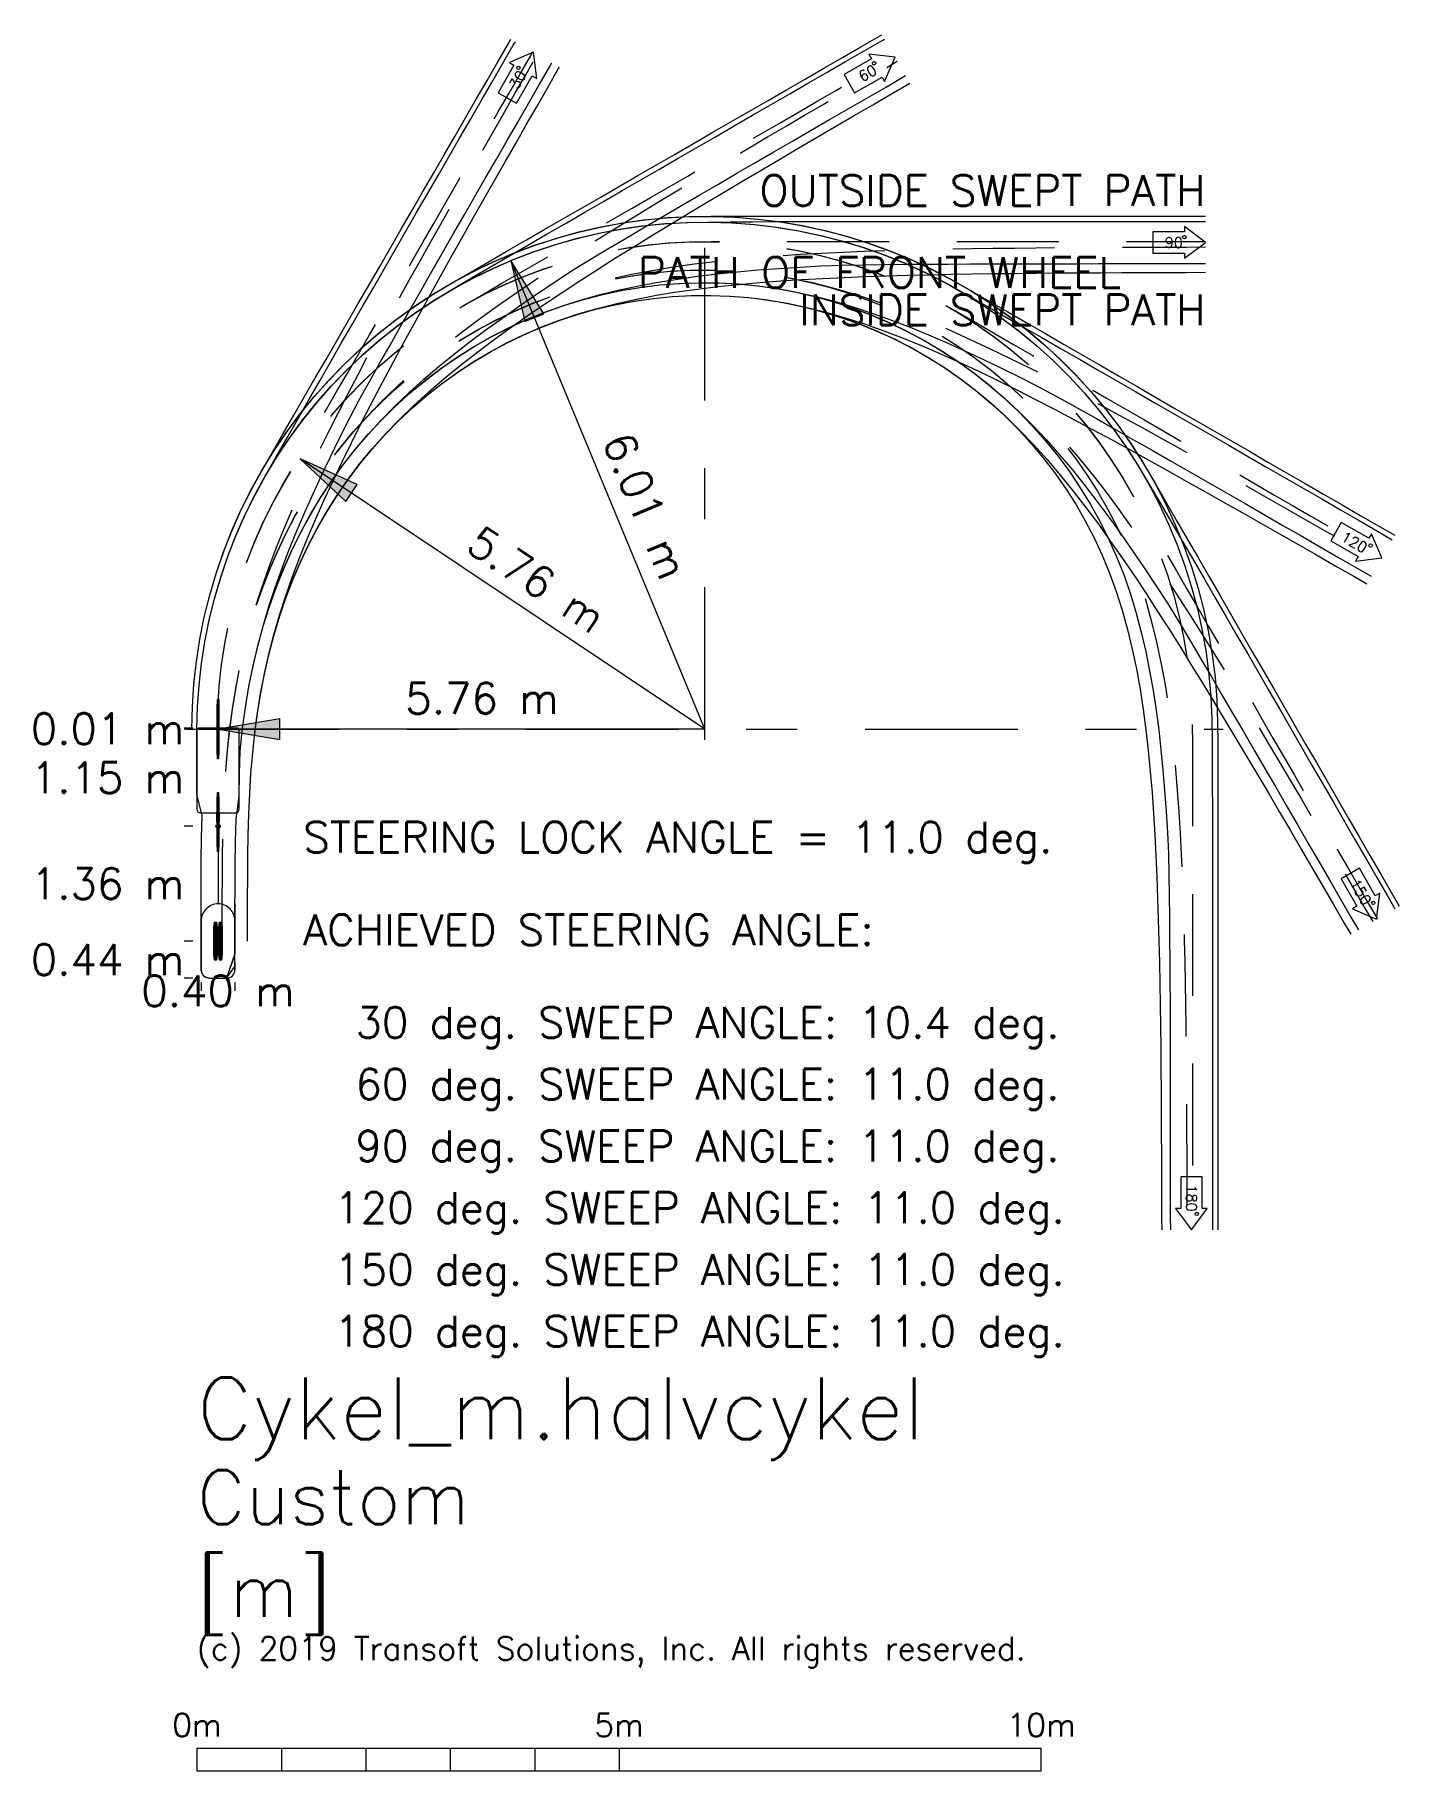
# Model space of a CAD drawing. Header units: metres. Extents: x 1408062.5 to 1408078.7, y 62492419.1 to 62492439.7.
import ezdxf
from ezdxf.enums import TextEntityAlignment as Align

# ---------------------------------------------------------------- set-up
doc = ezdxf.new("R2010")
doc.units = ezdxf.units.M
doc.header["$MEASUREMENT"] = 0
doc.linetypes.add('DGN Style 2', pattern=[2.009448, 1.205669, -0.803779])
doc.linetypes.add('DGN Style 7', pattern=[4.018896, 1.808503, -0.803779, 0.602834, -0.803779])
doc.layers.add('Cykel m_halv cykel', color=133, linetype='Continuous', lineweight=0)
doc.styles.add('TSText', font='simplex.shx')

# ---------------------------------------------------------------- blocks, each defined once
blk = doc.blocks.new('ATTEMP_2')
at = {"layer": 'Cykel m_halv cykel', "color": 3, "linetype": 'Continuous'}
for p, q in [((-1.135, 0.04), (-1.585, 0.04)), ((-1.135, 0.03), (-1.585, 0.03)), ((-1.135, 0.02), (-1.585, 0.02)), ((0, 0), (-0.92, 0)), ((-1.135, -0.02), (-1.585, -0.02)), ((-1.135, -0.03), (-1.585, -0.03)), ((-1.135, -0.04), (-1.585, -0.04))]:
    blk.add_line(p, q, dxfattribs=at)
at = {"layer": 'Cykel m_halv cykel', "color": 3, "linetype": 'Continuous', "flags": 128}
blk.add_lwpolyline([(-0.92, 0, 0.414214), (-1.12, 0.2), (-1.7, 0.2, 0.414214), (-1.8, 0.1), (-1.8, -0.1, 0.414214), (-1.7, -0.2), (-1.12, -0.2, 0.414214), (-0.92, 0), (-0.92, 0), (-0.92, 0)], format="xyb", dxfattribs=at)
for points in [[(-1.135, 0.042), (-1.135, 0.018), (-1.198, 0.01), (-1.522, 0.01), (-1.585, 0.018), (-1.585, 0.042), (-1.522, 0.05), (-1.198, 0.05)], [(-1.135, -0.018), (-1.135, -0.042), (-1.198, -0.05), (-1.522, -0.05), (-1.585, -0.042), (-1.585, -0.018), (-1.522, -0.01), (-1.198, -0.01)]]:
    blk.add_lwpolyline(points, close=True, dxfattribs=at)
at = {"layer": 'Cykel m_halv cykel', "color": 3}
blk.add_arc((0, 0), 0.00667, 0, 360, dxfattribs=at)
blk = doc.blocks.new('ATTEMP_3')
at = {"layer": 'Cykel m_halv cykel', "color": 3, "linetype": 'Continuous'}
for p, q in [((-0.76, 0.005), (-1.46, 0.005)), ((-0.76, 0), (-1.46, 0)), ((-1.11, 0), (-1.16, 0)), ((-0.76, -0.005), (-1.46, -0.005))]:
    blk.add_line(p, q, dxfattribs=at)
at = {"layer": 'Cykel m_halv cykel', "color": 3, "linetype": 'Continuous', "flags": 128}
blk.add_lwpolyline([(0, 0.23, 0.414214), (-0.02, 0.25), (-0.96, 0.25, 0.414214), (-1, 0.21), (-1, -0.014), (-1.11, -0.014), (-1.11, 0.014), (-1, 0.014), (-1, -0.21, 0.414214), (-0.96, -0.25), (-0.02, -0.25, 0.414214), (0, -0.23), (0, 0.23), (0, 0.23)], format="xyb", dxfattribs=at)
blk.add_lwpolyline([(-0.76, 0.006), (-0.76, -0.006), (-0.858, -0.01), (-1.362, -0.01), (-1.46, -0.006), (-1.46, 0.006), (-1.362, 0.01), (-0.858, 0.01)], close=True, dxfattribs=at)
at = {"layer": 'Cykel m_halv cykel', "color": 3}
blk.add_arc((-1.16, 0), 0.0254, 0, 360, dxfattribs=at)
blk = doc.blocks.new('ATTEMP_1')
at = {"layer": 'Cykel m_halv cykel', "color": 3, "linetype": 'Continuous'}
for p, q in [((-0.003, 0.35), (-0.007, -0.35)), ((0.002, 0.35), (-0.002, -0.35)), ((0.007, 0.35), (0.003, -0.35))]:
    blk.add_line(p, q, dxfattribs=at)
at = {"layer": 'Cykel m_halv cykel', "color": 3, "linetype": 'Continuous', "flags": 128}
blk.add_lwpolyline([(-0.005, 0.35), (0.008, 0.35), (0.011, 0.252), (0.009, -0.252), (0.005, -0.35), (-0.008, -0.35), (-0.011, -0.252), (-0.009, 0.252)], close=True, dxfattribs=at)
at = {"layer": 'Cykel m_halv cykel', "color": 3, "linetype": 'Continuous', "rotation": 90}
for name, p in [('ATTEMP_3', (0, 0.01)), ('ATTEMP_2', (0, -1.15))]:
    blk.add_blockref(name, p, dxfattribs=at)
blk = doc.blocks.new('ATTEMP')
at = {"layer": 'Cykel m_halv cykel', "color": 4, "linetype": 'Continuous'}
for p, q in [((-2.261, 7.864), (-2.448, 7.539)), ((-2.028, 8.018), (-2.315, 7.895)), ((-2.315, 7.895), (-2.261, 7.864)), ((-1.99, 7.708), (-2.028, 8.018)), ((1.974, 7.941), (1.649, 7.753)), ((2.253, 7.958), (1.943, 7.995)), ((1.943, 7.995), (1.974, 7.941)), ((2.13, 7.67), (2.253, 7.958)), ((-2.232, 7.414), (-2.044, 7.739)), ((-2.044, 7.739), (-1.99, 7.708)), ((1.649, 7.753), (1.774, 7.537)), ((1.774, 7.537), (2.099, 7.724)), ((2.099, 7.724), (2.13, 7.67)), ((-2.448, 7.539), (-2.232, 7.414)), ((5.68, 5.89), (5.305, 5.89)), ((5.305, 5.89), (5.305, 5.64)), ((5.93, 5.765), (5.68, 5.952)), ((5.68, 5.952), (5.68, 5.89)), ((5.68, 5.577), (5.93, 5.765)), ((5.305, 5.64), (5.68, 5.64)), ((5.68, 5.64), (5.68, 5.577)), ((7.539, 2.448), (7.414, 2.232)), ((7.864, 2.261), (7.539, 2.448)), ((7.895, 2.315), (7.864, 2.261)), ((8.018, 2.028), (7.895, 2.315)), ((7.414, 2.232), (7.739, 2.044)), ((7.739, 2.044), (7.708, 1.99)), ((7.708, 1.99), (8.018, 2.028)), ((7.753, -1.649), (7.537, -1.774)), ((7.537, -1.774), (7.724, -2.099)), ((7.941, -1.974), (7.753, -1.649)), ((7.995, -1.943), (7.941, -1.974)), ((7.958, -2.253), (7.995, -1.943)), ((7.724, -2.099), (7.67, -2.13)), ((7.67, -2.13), (7.958, -2.253)), ((5.89, -5.305), (5.64, -5.305)), ((5.64, -5.305), (5.64, -5.68)), ((5.89, -5.68), (5.89, -5.305)), ((5.64, -5.68), (5.577, -5.68)), ((5.577, -5.68), (5.765, -5.93)), ((5.765, -5.93), (5.952, -5.68)), ((5.952, -5.68), (5.89, -5.68)), ((-6.015, -12.07), (3.985, -12.07)), ((-6.015, -12.07), (-6.015, -12.344)), ((-5.015, -12.07), (-5.015, -12.344)), ((-4.015, -12.07), (-4.015, -12.344)), ((-3.015, -12.07), (-3.015, -12.344)), ((-2.015, -12.07), (-2.015, -12.344)), ((-1.015, -12.07), (-1.015, -12.344)), ((3.985, -12.344), (3.985, -12.07)), ((3.985, -12.344), (-6.015, -12.344))]:
    blk.add_line(p, q, dxfattribs=at)
at = {"layer": 'Cykel m_halv cykel', "color": 3, "linetype": 'DGN Style 7'}
for p, q in [((0, -0.125), (0, 6.265)), ((-6.14, 0), (6.14, 0))]:
    blk.add_line(p, q, dxfattribs=at)
at = {"layer": 'Cykel m_halv cykel', "color": 3, "linetype": 'Continuous'}
for p, q in [((0, 0), (-2.299, 5.55)), ((0, 0), (-4.793, 3.203)), ((-6.065, 0.01), (-6.165, 0.01)), ((-6.065, 0), (-6.165, 0)), ((0, 0), (-5.765, 0)), ((-6.065, -1.15), (-6.165, -1.15)), ((-6.065, -2.51), (-6.165, -2.51)), ((-6.065, -2.95), (-6.165, -2.95)), ((-5.965, -3), (-5.965, -3.1)), ((-5.565, -3), (-5.565, -3.1))]:
    blk.add_line(p, q, dxfattribs=at)
at = {"layer": 'Cykel m_halv cykel', "color": 5, "linetype": 'Continuous', "flags": 128}
for points in [[(-6.075, 0.001), (-6.069, 0.267), (-6.051, 0.534), (-6.022, 0.8), (-5.981, 1.064), (-5.929, 1.326), (-5.864, 1.585), (-5.789, 1.842), (-5.702, 2.094), (-5.605, 2.343), (-5.496, 2.588), (-5.377, 2.827), (-5.248, 3.061), (-5.108, 3.288), (-4.958, 3.51), (-4.799, 3.725), (-4.631, 3.932), (-4.453, 4.132), (-4.267, 4.324), (-4.073, 4.507), (-3.871, 4.682), (-3.661, 4.848), (-3.444, 5.004), (-3.221, 5.151), (-2.993, 5.286), (-2.773, 5.414), (-2.553, 5.541), (-2.333, 5.668), (-2.113, 5.795), (-1.893, 5.922), (-1.673, 6.049), (-1.452, 6.176), (-1.232, 6.303), (-1.012, 6.43), (-0.792, 6.557), (-0.572, 6.685), (-0.352, 6.812), (-0.132, 6.939), (0.089, 7.066), (0.309, 7.193), (0.529, 7.32), (0.749, 7.447), (0.969, 7.574), (1.189, 7.701), (1.409, 7.828), (1.63, 7.956), (1.85, 8.083), (2.07, 8.21), (2.098, 8.226)], [(-6.075, 0.001), (-6.069, 0.267), (-6.051, 0.534), (-6.022, 0.8), (-5.981, 1.064), (-5.929, 1.326), (-5.864, 1.585), (-5.789, 1.842), (-5.702, 2.094), (-5.605, 2.343), (-5.496, 2.588), (-5.377, 2.827), (-5.248, 3.059), (-5.121, 3.28), (-4.994, 3.5), (-4.867, 3.72), (-4.74, 3.94), (-4.613, 4.16), (-4.486, 4.38), (-4.359, 4.6), (-4.232, 4.821), (-4.104, 5.041), (-3.977, 5.261), (-3.85, 5.481), (-3.723, 5.701), (-3.596, 5.921), (-3.469, 6.141), (-3.342, 6.362), (-3.215, 6.582), (-3.088, 6.802), (-2.961, 7.022), (-2.833, 7.242), (-2.706, 7.462), (-2.579, 7.682), (-2.452, 7.903), (-2.325, 8.123), (-2.296, 8.173)], [(-5.415, -2.51), (-5.415, -2.256), (-5.415, -2.004), (-5.414, -1.752), (-5.412, -1.503), (-5.407, -1.255), (-5.4, -1.009), (-5.39, -0.765), (-5.375, -0.523), (-5.355, -0.283), (-5.33, -0.046), (-5.299, 0.19), (-5.261, 0.423), (-5.216, 0.655), (-5.164, 0.887), (-5.104, 1.118), (-5.037, 1.348), (-4.963, 1.578), (-4.882, 1.807), (-4.796, 2.035), (-4.705, 2.263), (-4.608, 2.49), (-4.508, 2.716), (-4.403, 2.942), (-4.296, 3.167), (-4.186, 3.392), (-4.073, 3.616), (-3.958, 3.839), (-3.841, 4.062), (-3.723, 4.284), (-3.603, 4.507), (-3.483, 4.729), (-3.361, 4.95), (-3.238, 5.172), (-3.115, 5.393), (-2.991, 5.614), (-2.867, 5.835), (-2.742, 6.056), (-2.617, 6.277), (-2.492, 6.497), (-2.366, 6.718), (-2.24, 6.938), (-2.114, 7.159), (-1.987, 7.379), (-1.861, 7.599), (-1.735, 7.82), (-1.722, 7.842)], [(-5.415, -2.51), (-5.415, -2.256), (-5.415, -2.004), (-5.414, -1.752), (-5.412, -1.503), (-5.407, -1.255), (-5.4, -1.009), (-5.39, -0.765), (-5.375, -0.523), (-5.355, -0.283), (-5.33, -0.046), (-5.299, 0.19), (-5.261, 0.423), (-5.216, 0.653), (-5.165, 0.881), (-5.106, 1.107), (-5.039, 1.329), (-4.965, 1.547), (-4.882, 1.762), (-4.792, 1.974), (-4.694, 2.181), (-4.588, 2.384), (-4.474, 2.581), (-4.352, 2.774), (-4.222, 2.962), (-4.084, 3.145), (-3.937, 3.323), (-3.782, 3.497), (-3.618, 3.667), (-3.447, 3.833), (-3.27, 3.995), (-3.087, 4.153), (-2.898, 4.307), (-2.705, 4.458), (-2.508, 4.606), (-2.308, 4.751), (-2.104, 4.894), (-1.898, 5.035), (-1.69, 5.173), (-1.48, 5.311), (-1.269, 5.446), (-1.056, 5.581), (-0.842, 5.714), (-0.627, 5.846), (-0.411, 5.978), (-0.195, 6.109), (0.022, 6.239), (0.24, 6.369), (0.458, 6.498), (0.676, 6.627), (0.895, 6.756), (1.114, 6.884), (1.333, 7.013), (1.552, 7.141), (1.771, 7.269), (1.991, 7.396), (2.21, 7.524), (2.43, 7.652)], [(-6.075, 0.001), (-6.069, 0.267), (-6.051, 0.534), (-6.022, 0.8), (-5.981, 1.064), (-5.929, 1.326), (-5.864, 1.585), (-5.789, 1.842), (-5.702, 2.094), (-5.605, 2.343), (-5.496, 2.588), (-5.377, 2.827), (-5.248, 3.061), (-5.108, 3.288), (-4.958, 3.51), (-4.799, 3.725), (-4.631, 3.932), (-4.453, 4.132), (-4.267, 4.324), (-4.073, 4.507), (-3.871, 4.682), (-3.661, 4.848), (-3.444, 5.004), (-3.221, 5.151), (-2.991, 5.287), (-2.756, 5.414), (-2.515, 5.53), (-2.27, 5.635), (-2.02, 5.729), (-1.766, 5.813), (-1.508, 5.885), (-1.248, 5.945), (-0.985, 5.994), (-0.721, 6.032), (-0.455, 6.058), (-0.188, 6.072), (0.076, 6.075), (0.33, 6.075), (0.585, 6.075), (0.839, 6.075), (1.093, 6.075), (1.347, 6.075), (1.601, 6.075), (1.856, 6.075), (2.11, 6.075), (2.364, 6.075), (2.618, 6.075), (2.872, 6.075), (3.127, 6.075), (3.381, 6.075), (3.635, 6.075), (3.889, 6.075), (4.143, 6.075), (4.398, 6.075), (4.652, 6.075), (4.906, 6.075), (5.16, 6.075), (5.414, 6.075), (5.669, 6.075), (5.923, 6.075), (5.93, 6.075)], [(-6.075, 0.001), (-6.069, 0.268), (-6.051, 0.535), (-6.022, 0.801), (-5.981, 1.065), (-5.928, 1.328), (-5.864, 1.587), (-5.788, 1.844), (-5.701, 2.097), (-5.603, 2.346), (-5.495, 2.591), (-5.375, 2.83), (-5.245, 3.064), (-5.105, 3.293), (-4.955, 3.514), (-4.796, 3.729), (-4.627, 3.937), (-4.449, 4.137), (-4.262, 4.329), (-4.068, 4.512), (-3.865, 4.687), (-3.655, 4.853), (-3.438, 5.009), (-3.214, 5.155), (-2.984, 5.292), (-2.748, 5.418), (-2.506, 5.534), (-2.26, 5.639), (-2.01, 5.733), (-1.755, 5.816), (-1.497, 5.887), (-1.237, 5.948), (-0.973, 5.996), (-0.708, 6.033), (-0.442, 6.059), (-0.175, 6.072), (0.093, 6.074), (0.36, 6.064), (0.627, 6.042), (0.893, 6.009), (1.157, 5.964), (1.418, 5.907), (1.677, 5.839), (1.933, 5.759), (2.184, 5.669), (2.432, 5.567), (2.675, 5.454), (2.912, 5.331), (3.144, 5.198), (3.37, 5.054), (3.59, 4.901), (3.802, 4.738), (4.007, 4.566), (4.204, 4.385), (4.393, 4.196), (4.574, 3.998), (4.746, 3.793), (4.908, 3.58), (5.061, 3.36), (5.204, 3.134), (5.337, 2.902), (5.46, 2.664), (5.572, 2.421), (5.673, 2.173), (5.763, 1.921), (5.842, 1.665), (5.91, 1.406), (5.966, 1.145), (6.011, 0.881), (6.044, 0.615), (6.065, 0.348), (6.074, 0.081), (6.075, -0.178), (6.075, -0.432), (6.075, -0.686), (6.075, -0.941), (6.075, -1.195), (6.075, -1.449), (6.075, -1.703), (6.075, -1.957), (6.075, -2.212), (6.075, -2.466), (6.075, -2.72), (6.075, -2.974), (6.075, -3.228), (6.075, -3.483), (6.075, -3.737), (6.075, -3.991), (6.075, -4.245), (6.075, -4.499), (6.075, -4.754), (6.075, -5.008), (6.075, -5.262), (6.075, -5.516), (6.075, -5.77), (6.075, -5.93)], [(-6.075, 0.001), (-6.069, 0.268), (-6.051, 0.535), (-6.022, 0.801), (-5.981, 1.065), (-5.928, 1.328), (-5.864, 1.588), (-5.788, 1.845), (-5.701, 2.098), (-5.603, 2.347), (-5.494, 2.592), (-5.375, 2.831), (-5.245, 3.065), (-5.105, 3.293), (-4.955, 3.515), (-4.795, 3.73), (-4.626, 3.938), (-4.448, 4.138), (-4.261, 4.33), (-4.067, 4.513), (-3.864, 4.688), (-3.654, 4.853), (-3.436, 5.01), (-3.212, 5.156), (-2.982, 5.293), (-2.746, 5.419), (-2.505, 5.535), (-2.258, 5.64), (-2.008, 5.734), (-1.753, 5.816), (-1.495, 5.888), (-1.234, 5.948), (-0.971, 5.997), (-0.706, 6.034), (-0.439, 6.059), (-0.172, 6.072), (0.096, 6.074), (0.363, 6.064), (0.63, 6.042), (0.896, 6.009), (1.16, 5.963), (1.421, 5.906), (1.68, 5.838), (1.936, 5.758), (2.187, 5.667), (2.435, 5.566), (2.678, 5.453), (2.916, 5.33), (3.147, 5.196), (3.373, 5.052), (3.593, 4.899), (3.805, 4.736), (4.01, 4.563), (4.207, 4.382), (4.396, 4.193), (4.577, 3.995), (4.748, 3.789), (4.911, 3.577), (5.063, 3.357), (5.206, 3.13), (5.337, 2.905), (5.464, 2.685), (5.591, 2.465), (5.719, 2.245), (5.846, 2.025), (5.973, 1.805), (6.1, 1.585), (6.227, 1.364), (6.354, 1.144), (6.481, 0.924), (6.608, 0.704), (6.735, 0.484), (6.862, 0.264), (6.99, 0.044), (7.117, -0.177), (7.244, -0.397), (7.371, -0.617), (7.498, -0.837), (7.625, -1.057), (7.752, -1.277), (7.879, -1.497), (8.006, -1.718), (8.133, -1.938), (8.226, -2.098)], [(-6.075, 0.001), (-6.069, 0.268), (-6.051, 0.535), (-6.022, 0.801), (-5.981, 1.066), (-5.928, 1.328), (-5.864, 1.588), (-5.788, 1.845), (-5.701, 2.099), (-5.603, 2.348), (-5.494, 2.593), (-5.374, 2.832), (-5.244, 3.066), (-5.104, 3.295), (-4.954, 3.516), (-4.794, 3.731), (-4.625, 3.939), (-4.447, 4.139), (-4.26, 4.331), (-4.065, 4.515), (-3.862, 4.689), (-3.652, 4.855), (-3.434, 5.011), (-3.21, 5.158), (-2.98, 5.294), (-2.743, 5.42), (-2.502, 5.536), (-2.256, 5.641), (-2.005, 5.735), (-1.75, 5.817), (-1.492, 5.889), (-1.231, 5.949), (-0.967, 5.997), (-0.702, 6.034), (-0.436, 6.059), (-0.168, 6.073), (0.1, 6.074), (0.367, 6.064), (0.634, 6.042), (0.9, 6.008), (1.164, 5.962), (1.426, 5.905), (1.685, 5.837), (1.94, 5.757), (2.192, 5.666), (2.44, 5.564), (2.683, 5.451), (2.92, 5.327), (3.148, 5.197), (3.368, 5.07), (3.588, 4.943), (3.808, 4.816), (4.028, 4.689), (4.248, 4.562), (4.468, 4.435), (4.689, 4.308), (4.909, 4.181), (5.129, 4.054), (5.349, 3.926), (5.569, 3.799), (5.789, 3.672), (6.009, 3.545), (6.23, 3.418), (6.45, 3.291), (6.67, 3.164), (6.89, 3.037), (7.11, 2.91), (7.33, 2.783), (7.55, 2.656), (7.771, 2.528), (7.991, 2.401), (8.173, 2.296)], [(-5.415, -2.51), (-5.415, -2.256), (-5.415, -2.004), (-5.414, -1.752), (-5.412, -1.503), (-5.407, -1.255), (-5.4, -1.009), (-5.39, -0.765), (-5.375, -0.523), (-5.355, -0.283), (-5.33, -0.046), (-5.299, 0.19), (-5.261, 0.423), (-5.216, 0.653), (-5.165, 0.881), (-5.106, 1.107), (-5.039, 1.329), (-4.965, 1.547), (-4.882, 1.762), (-4.792, 1.974), (-4.694, 2.181), (-4.588, 2.384), (-4.474, 2.581), (-4.352, 2.774), (-4.222, 2.962), (-4.085, 3.143), (-3.941, 3.318), (-3.789, 3.487), (-3.63, 3.65), (-3.465, 3.805), (-3.293, 3.953), (-3.115, 4.093), (-2.931, 4.226), (-2.742, 4.35), (-2.548, 4.466), (-2.348, 4.573), (-2.145, 4.672), (-1.935, 4.762), (-1.719, 4.844), (-1.499, 4.918), (-1.273, 4.984), (-1.042, 5.042), (-0.808, 5.094), (-0.571, 5.139), (-0.331, 5.179), (-0.088, 5.213), (0.156, 5.243), (0.403, 5.268), (0.65, 5.29), (0.899, 5.309), (1.149, 5.325), (1.399, 5.339), (1.65, 5.351), (1.901, 5.361), (2.153, 5.369), (2.406, 5.377), (2.658, 5.383), (2.911, 5.388), (3.164, 5.392), (3.418, 5.396), (3.671, 5.399), (3.925, 5.401), (4.178, 5.404), (4.432, 5.405), (4.686, 5.407), (4.94, 5.408), (5.194, 5.409), (5.448, 5.41), (5.702, 5.411), (5.93, 5.412)], [(-5.415, -2.51), (-5.415, -2.256), (-5.415, -2.003), (-5.414, -1.751), (-5.412, -1.501), (-5.407, -1.253), (-5.4, -1.007), (-5.39, -0.762), (-5.375, -0.52), (-5.355, -0.28), (-5.329, -0.042), (-5.298, 0.193), (-5.26, 0.427), (-5.216, 0.658), (-5.164, 0.886), (-5.104, 1.111), (-5.038, 1.334), (-4.963, 1.552), (-4.88, 1.768), (-4.79, 1.979), (-4.691, 2.187), (-4.585, 2.389), (-4.47, 2.587), (-4.348, 2.78), (-4.218, 2.968), (-4.08, 3.149), (-3.935, 3.325), (-3.783, 3.494), (-3.624, 3.656), (-3.458, 3.811), (-3.286, 3.959), (-3.107, 4.099), (-2.923, 4.231), (-2.733, 4.355), (-2.538, 4.471), (-2.339, 4.578), (-2.134, 4.676), (-1.926, 4.765), (-1.714, 4.845), (-1.499, 4.916), (-1.281, 4.977), (-1.06, 5.028), (-0.838, 5.07), (-0.613, 5.102), (-0.388, 5.124), (-0.162, 5.136), (0.064, 5.138), (0.291, 5.13), (0.516, 5.112), (0.741, 5.084), (0.964, 5.047), (1.186, 4.999), (1.405, 4.942), (1.621, 4.875), (1.834, 4.799), (2.044, 4.714), (2.249, 4.619), (2.451, 4.516), (2.647, 4.403), (2.839, 4.282), (3.025, 4.153), (3.205, 4.016), (3.378, 3.871), (3.546, 3.718), (3.706, 3.559), (3.859, 3.392), (4.005, 3.219), (4.143, 3.039), (4.272, 2.854), (4.394, 2.663), (4.507, 2.467), (4.611, 2.266), (4.707, 2.06), (4.794, 1.848), (4.873, 1.631), (4.944, 1.408), (5.007, 1.181), (5.063, 0.949), (5.112, 0.713), (5.155, 0.475), (5.192, 0.234), (5.225, -0.01), (5.253, -0.255), (5.277, -0.502), (5.298, -0.75), (5.316, -0.999), (5.331, -1.249), (5.344, -1.499), (5.355, -1.75), (5.364, -2.002), (5.372, -2.254), (5.379, -2.507), (5.385, -2.759), (5.39, -3.012), (5.394, -3.266), (5.397, -3.519), (5.4, -3.772), (5.402, -4.026), (5.404, -4.28), (5.406, -4.534), (5.407, -4.787), (5.409, -5.041), (5.41, -5.295), (5.411, -5.549), (5.411, -5.803), (5.412, -5.93)], [(-5.415, -2.51), (-5.415, -2.256), (-5.415, -2.003), (-5.414, -1.751), (-5.412, -1.501), (-5.407, -1.253), (-5.4, -1.006), (-5.39, -0.762), (-5.375, -0.52), (-5.355, -0.28), (-5.329, -0.042), (-5.298, 0.194), (-5.26, 0.428), (-5.215, 0.658), (-5.163, 0.887), (-5.104, 1.112), (-5.037, 1.335), (-4.962, 1.554), (-4.88, 1.769), (-4.789, 1.98), (-4.691, 2.188), (-4.584, 2.391), (-4.469, 2.589), (-4.347, 2.782), (-4.217, 2.969), (-4.079, 3.151), (-3.934, 3.326), (-3.782, 3.495), (-3.623, 3.657), (-3.457, 3.812), (-3.284, 3.96), (-3.106, 4.1), (-2.921, 4.232), (-2.732, 4.357), (-2.536, 4.472), (-2.337, 4.579), (-2.132, 4.677), (-1.924, 4.766), (-1.712, 4.846), (-1.496, 4.917), (-1.278, 4.978), (-1.058, 5.029), (-0.835, 5.07), (-0.611, 5.102), (-0.385, 5.124), (-0.159, 5.136), (0.067, 5.138), (0.294, 5.13), (0.519, 5.112), (0.744, 5.084), (0.967, 5.046), (1.189, 4.999), (1.408, 4.941), (1.624, 4.874), (1.837, 4.798), (2.047, 4.712), (2.253, 4.618), (2.454, 4.514), (2.65, 4.401), (2.842, 4.28), (3.028, 4.151), (3.21, 4.012), (3.387, 3.864), (3.56, 3.707), (3.729, 3.543), (3.894, 3.371), (4.055, 3.192), (4.211, 3.007), (4.365, 2.818), (4.515, 2.624), (4.662, 2.426), (4.807, 2.224), (4.949, 2.02), (5.089, 1.814), (5.227, 1.605), (5.364, 1.395), (5.499, 1.183), (5.633, 0.97), (5.766, 0.755), (5.899, 0.54), (6.03, 0.324), (6.161, 0.108), (6.291, -0.11), (6.42, -0.327), (6.55, -0.545), (6.679, -0.764), (6.807, -0.982), (6.936, -1.201), (7.064, -1.42), (7.192, -1.64), (7.32, -1.859), (7.448, -2.078), (7.575, -2.298), (7.652, -2.43)], [(-5.415, -2.51), (-5.415, -2.256), (-5.415, -2.003), (-5.414, -1.751), (-5.412, -1.5), (-5.407, -1.252), (-5.4, -1.006), (-5.39, -0.761), (-5.375, -0.519), (-5.355, -0.279), (-5.329, -0.041), (-5.298, 0.195), (-5.26, 0.429), (-5.215, 0.66), (-5.163, 0.888), (-5.104, 1.114), (-5.037, 1.336), (-4.962, 1.555), (-4.879, 1.771), (-4.788, 1.982), (-4.69, 2.19), (-4.583, 2.392), (-4.468, 2.591), (-4.346, 2.783), (-4.216, 2.971), (-4.078, 3.152), (-3.933, 3.328), (-3.78, 3.497), (-3.621, 3.659), (-3.455, 3.814), (-3.282, 3.962), (-3.103, 4.102), (-2.919, 4.234), (-2.729, 4.358), (-2.534, 4.474), (-2.334, 4.581), (-2.129, 4.679), (-1.921, 4.768), (-1.708, 4.847), (-1.493, 4.918), (-1.275, 4.978), (-1.054, 5.03), (-0.831, 5.071), (-0.607, 5.103), (-0.381, 5.124), (-0.155, 5.136), (0.072, 5.138), (0.298, 5.129), (0.524, 5.111), (0.751, 5.083), (0.979, 5.044), (1.207, 4.996), (1.435, 4.939), (1.664, 4.873), (1.893, 4.799), (2.121, 4.719), (2.348, 4.632), (2.576, 4.539), (2.802, 4.442), (3.028, 4.34), (3.253, 4.235), (3.478, 4.126), (3.702, 4.015), (3.926, 3.901), (4.149, 3.786), (4.372, 3.668), (4.594, 3.549), (4.816, 3.429), (5.038, 3.308), (5.259, 3.186), (5.481, 3.063), (5.702, 2.939), (5.923, 2.815), (6.144, 2.69), (6.364, 2.565), (6.585, 2.44), (6.806, 2.315), (7.026, 2.189), (7.247, 2.063), (7.467, 1.936), (7.687, 1.81), (7.841, 1.722)]]:
    blk.add_lwpolyline(points, dxfattribs=at)
at = {"layer": 'Cykel m_halv cykel', "color": 3, "linetype": 'Continuous', "flags": 128}
for points in [[(-5.865, -2.95), (-5.903, -2.942), (-5.936, -2.921), (-5.957, -2.888), (-5.965, -2.85), (-5.965, -2.56), (-5.965, -2.27), (-5.965, -2.193), (-5.966, -2.129), (-5.966, -2.085), (-5.966, -2.07), (-5.966, -1.81), (-5.964, -1.55), (-5.961, -1.289), (-5.955, -1.029), (-6.015, -0.77), (-6.015, -0.51), (-6.015, -0.25), (-6.015, 0.01), (-6.015, 0.01), (-6.007, 0.265), (-5.99, 0.521), (-5.961, 0.778), (-5.921, 1.034), (-5.87, 1.29), (-5.808, 1.544), (-5.734, 1.795), (-5.65, 2.044), (-5.555, 2.289), (-5.449, 2.53), (-5.333, 2.766), (-5.206, 2.997), (-5.07, 3.222), (-4.923, 3.442), (-4.767, 3.655), (-4.602, 3.861), (-4.428, 4.059), (-4.245, 4.25), (-4.054, 4.432), (-3.855, 4.606), (-3.649, 4.771), (-3.436, 4.927), (-3.216, 5.073), (-2.99, 5.21), (-2.763, 5.344), (-2.537, 5.476), (-2.313, 5.606), (-2.089, 5.736), (-1.866, 5.866), (-1.643, 5.995), (-1.421, 6.123), (-1.199, 6.251), (-0.978, 6.38), (-0.757, 6.507), (-0.536, 6.635), (-0.315, 6.763), (-0.095, 6.89), (0.126, 7.018), (0.346, 7.145), (0.567, 7.272), (0.787, 7.4), (1.007, 7.527), (1.227, 7.654), (1.448, 7.781), (1.668, 7.908), (1.888, 8.035), (2.108, 8.163), (2.128, 8.174)], [(-5.865, -2.95), (-5.903, -2.942), (-5.936, -2.921), (-5.957, -2.888), (-5.965, -2.85), (-5.965, -2.56), (-5.965, -2.27), (-5.965, -2.193), (-5.966, -2.129), (-5.966, -2.085), (-5.966, -2.07), (-5.966, -1.81), (-5.964, -1.55), (-5.961, -1.289), (-5.955, -1.029), (-6.015, -0.77), (-6.015, -0.51), (-6.015, -0.25), (-6.015, 0.01), (-6.015, 0.01), (-6.007, 0.265), (-5.99, 0.521), (-5.961, 0.778), (-5.921, 1.034), (-5.87, 1.29), (-5.808, 1.544), (-5.734, 1.795), (-5.65, 2.044), (-5.555, 2.289), (-5.449, 2.53), (-5.333, 2.766), (-5.207, 2.997), (-5.077, 3.226), (-4.947, 3.452), (-4.818, 3.678), (-4.69, 3.902), (-4.561, 4.126), (-4.433, 4.348), (-4.305, 4.571), (-4.177, 4.793), (-4.049, 5.014), (-3.922, 5.235), (-3.795, 5.456), (-3.667, 5.677), (-3.54, 5.898), (-3.413, 6.118), (-3.285, 6.339), (-3.158, 6.559), (-3.031, 6.78), (-2.904, 7), (-2.777, 7.22), (-2.65, 7.441), (-2.522, 7.661), (-2.395, 7.881), (-2.268, 8.101), (-2.244, 8.143)], [(-5.665, -2.95), (-5.566, -2.812), (-5.565, -2.779), (-5.565, -2.758), (-5.565, -2.85), (-5.565, -2.56), (-5.565, -2.27), (-5.565, -2.085), (-5.565, -2.129), (-5.565, -2.193), (-5.565, -2.07), (-5.565, -2.363), (-5.565, -2.657), (-5.665, -2.95), (-5.565, -2.681), (-5.565, -2.412), (-5.565, -2.143), (-5.564, -1.874), (-5.563, -1.605), (-5.559, -1.336), (-5.552, -1.068), (-5.515, -0.797), (-5.511, -0.528), (-5.503, -0.259), (-5.474, 0.008), (-5.474, 0.008), (-5.44, 0.258), (-5.399, 0.504), (-5.35, 0.746), (-5.294, 0.984), (-5.231, 1.219), (-5.162, 1.451), (-5.087, 1.679), (-5.006, 1.905), (-4.921, 2.128), (-4.831, 2.35), (-4.737, 2.569), (-4.64, 2.787), (-4.539, 3.006), (-4.434, 3.226), (-4.325, 3.448), (-4.213, 3.67), (-4.096, 3.891), (-3.974, 4.11), (-3.852, 4.33), (-3.728, 4.55), (-3.604, 4.77), (-3.479, 4.99), (-3.353, 5.21), (-3.228, 5.43), (-3.102, 5.65), (-2.976, 5.87), (-2.849, 6.09), (-2.723, 6.31), (-2.596, 6.531), (-2.469, 6.751), (-2.342, 6.971), (-2.216, 7.191), (-2.089, 7.411), (-1.962, 7.631), (-1.835, 7.851), (-1.811, 7.893)], [(-5.665, -2.95), (-5.566, -2.812), (-5.565, -2.779), (-5.565, -2.758), (-5.565, -2.85), (-5.565, -2.56), (-5.565, -2.27), (-5.565, -2.085), (-5.565, -2.129), (-5.565, -2.193), (-5.565, -2.07), (-5.565, -2.363), (-5.565, -2.657), (-5.665, -2.95), (-5.565, -2.681), (-5.565, -2.412), (-5.565, -2.143), (-5.564, -1.874), (-5.563, -1.605), (-5.559, -1.336), (-5.552, -1.068), (-5.515, -0.797), (-5.511, -0.528), (-5.503, -0.259), (-5.474, 0.008), (-5.474, 0.008), (-5.44, 0.258), (-5.399, 0.504), (-5.35, 0.746), (-5.294, 0.984), (-5.23, 1.219), (-5.158, 1.449), (-5.077, 1.675), (-4.989, 1.897), (-4.893, 2.115), (-4.788, 2.327), (-4.675, 2.535), (-4.554, 2.737), (-4.425, 2.934), (-4.288, 3.125), (-4.144, 3.309), (-3.992, 3.488), (-3.834, 3.66), (-3.67, 3.827), (-3.5, 3.989), (-3.326, 4.145), (-3.147, 4.298), (-2.964, 4.446), (-2.778, 4.591), (-2.589, 4.733), (-2.394, 4.873), (-2.195, 5.013), (-1.992, 5.152), (-1.786, 5.29), (-1.577, 5.427), (-1.364, 5.559), (-1.148, 5.688), (-0.931, 5.817), (-0.714, 5.945), (-0.495, 6.073), (-0.277, 6.201), (-0.058, 6.329), (0.161, 6.457), (0.38, 6.584), (0.6, 6.712), (0.819, 6.839), (1.039, 6.966), (1.259, 7.094), (1.479, 7.221), (1.699, 7.348), (1.919, 7.475), (2.139, 7.602), (2.359, 7.73), (2.378, 7.741)], [(-5.865, -2.95), (-5.903, -2.942), (-5.936, -2.921), (-5.957, -2.888), (-5.965, -2.85), (-5.965, -2.56), (-5.965, -2.27), (-5.965, -2.193), (-5.966, -2.129), (-5.966, -2.085), (-5.966, -2.07), (-5.966, -1.81), (-5.964, -1.55), (-5.961, -1.289), (-5.955, -1.029), (-6.015, -0.77), (-6.015, -0.51), (-6.015, -0.25), (-6.015, 0.01), (-6.015, 0.01), (-6.007, 0.265), (-5.99, 0.521), (-5.961, 0.778), (-5.921, 1.034), (-5.87, 1.29), (-5.808, 1.544), (-5.734, 1.795), (-5.65, 2.044), (-5.555, 2.289), (-5.449, 2.53), (-5.333, 2.766), (-5.206, 2.997), (-5.07, 3.222), (-4.923, 3.442), (-4.767, 3.655), (-4.602, 3.861), (-4.428, 4.059), (-4.245, 4.25), (-4.054, 4.432), (-3.855, 4.606), (-3.649, 4.771), (-3.436, 4.927), (-3.216, 5.073), (-2.99, 5.21), (-2.758, 5.336), (-2.52, 5.452), (-2.278, 5.558), (-2.031, 5.653), (-1.781, 5.737), (-1.527, 5.809), (-1.27, 5.871), (-1.01, 5.921), (-0.749, 5.96), (-0.486, 5.987), (-0.222, 6.003), (0.042, 6.007), (0.305, 6.009), (0.566, 6.011), (0.826, 6.012), (1.085, 6.012), (1.343, 6.013), (1.6, 6.013), (1.857, 6.013), (2.113, 6.014), (2.368, 6.014), (2.624, 6.014), (2.879, 6.014), (3.134, 6.014), (3.389, 6.015), (3.643, 6.015), (3.898, 6.015), (4.152, 6.015), (4.407, 6.015), (4.661, 6.015), (4.915, 6.015), (5.17, 6.015), (5.424, 6.015), (5.678, 6.015), (5.93, 6.015)], [(-5.865, -2.95), (-5.903, -2.942), (-5.936, -2.921), (-5.957, -2.888), (-5.965, -2.85), (-5.965, -2.56), (-5.965, -2.27), (-5.965, -2.193), (-5.966, -2.129), (-5.966, -2.085), (-5.966, -2.07), (-5.966, -1.81), (-5.964, -1.55), (-5.961, -1.289), (-5.955, -1.029), (-6.015, -0.77), (-6.015, -0.51), (-6.015, -0.25), (-6.015, 0.01), (-6.015, 0.01), (-6.007, 0.265), (-5.99, 0.522), (-5.961, 0.779), (-5.921, 1.036), (-5.87, 1.292), (-5.807, 1.546), (-5.734, 1.798), (-5.649, 2.046), (-5.554, 2.292), (-5.448, 2.533), (-5.331, 2.769), (-5.204, 3.001), (-5.067, 3.227), (-4.92, 3.446), (-4.764, 3.659), (-4.598, 3.865), (-4.424, 4.064), (-4.24, 4.254), (-4.049, 4.437), (-3.85, 4.611), (-3.643, 4.776), (-3.429, 4.932), (-3.209, 5.078), (-2.982, 5.214), (-2.749, 5.34), (-2.511, 5.456), (-2.269, 5.562), (-2.022, 5.656), (-1.77, 5.74), (-1.516, 5.812), (-1.258, 5.873), (-0.999, 5.923), (-0.737, 5.961), (-0.473, 5.988), (-0.209, 6.003), (0.055, 6.006), (0.32, 5.998), (0.584, 5.978), (0.847, 5.947), (1.108, 5.904), (1.367, 5.849), (1.623, 5.783), (1.876, 5.706), (2.126, 5.618), (2.371, 5.519), (2.612, 5.409), (2.847, 5.289), (3.078, 5.158), (3.302, 5.018), (3.52, 4.867), (3.731, 4.708), (3.934, 4.539), (4.131, 4.361), (4.319, 4.175), (4.498, 3.981), (4.669, 3.779), (4.831, 3.569), (4.984, 3.353), (5.127, 3.13), (5.259, 2.901), (5.382, 2.667), (5.494, 2.427), (5.596, 2.183), (5.687, 1.934), (5.766, 1.682), (5.835, 1.426), (5.892, 1.168), (5.938, 0.907), (5.972, 0.645), (5.994, 0.381), (6.005, 0.117), (6.008, -0.147), (6.01, -0.41), (6.011, -0.67), (6.012, -0.93), (6.013, -1.188), (6.013, -1.446), (6.013, -1.703), (6.013, -1.959), (6.014, -2.215), (6.014, -2.47), (6.014, -2.726), (6.014, -2.981), (6.014, -3.236), (6.015, -3.49), (6.015, -3.745), (6.015, -4), (6.015, -4.254), (6.015, -4.508), (6.015, -4.763), (6.015, -5.017), (6.015, -5.271), (6.015, -5.526), (6.015, -5.78), (6.015, -5.93)], [(-5.865, -2.95), (-5.903, -2.942), (-5.936, -2.921), (-5.957, -2.888), (-5.965, -2.85), (-5.965, -2.56), (-5.965, -2.27), (-5.965, -2.193), (-5.966, -2.129), (-5.966, -2.085), (-5.966, -2.07), (-5.966, -1.81), (-5.964, -1.55), (-5.961, -1.289), (-5.955, -1.029), (-6.015, -0.77), (-6.015, -0.51), (-6.015, -0.25), (-6.015, 0.01), (-6.015, 0.01), (-6.007, 0.265), (-5.99, 0.522), (-5.961, 0.779), (-5.921, 1.036), (-5.869, 1.292), (-5.807, 1.546), (-5.733, 1.798), (-5.649, 2.047), (-5.554, 2.292), (-5.447, 2.534), (-5.331, 2.77), (-5.204, 3.002), (-5.067, 3.227), (-4.92, 3.447), (-4.763, 3.66), (-4.597, 3.866), (-4.423, 4.065), (-4.24, 4.255), (-4.048, 4.438), (-3.849, 4.612), (-3.642, 4.777), (-3.428, 4.933), (-3.207, 5.079), (-2.98, 5.215), (-2.748, 5.341), (-2.51, 5.457), (-2.267, 5.562), (-2.02, 5.657), (-1.768, 5.74), (-1.514, 5.813), (-1.256, 5.874), (-0.996, 5.923), (-0.734, 5.962), (-0.471, 5.988), (-0.207, 6.003), (0.058, 6.006), (0.323, 5.998), (0.587, 5.978), (0.849, 5.946), (1.111, 5.903), (1.37, 5.848), (1.626, 5.782), (1.879, 5.705), (2.129, 5.617), (2.374, 5.518), (2.615, 5.408), (2.851, 5.287), (3.081, 5.156), (3.305, 5.016), (3.523, 4.865), (3.734, 4.705), (3.937, 4.536), (4.133, 4.358), (4.321, 4.172), (4.501, 3.977), (4.672, 3.775), (4.834, 3.566), (4.986, 3.349), (5.129, 3.126), (5.264, 2.899), (5.396, 2.673), (5.528, 2.447), (5.658, 2.223), (5.788, 2), (5.917, 1.777), (6.046, 1.554), (6.175, 1.332), (6.303, 1.111), (6.431, 0.89), (6.559, 0.669), (6.686, 0.448), (6.814, 0.227), (6.941, 0.007), (7.069, -0.214), (7.196, -0.434), (7.323, -0.655), (7.45, -0.875), (7.578, -1.095), (7.705, -1.316), (7.832, -1.536), (7.959, -1.756), (8.086, -1.976), (8.174, -2.128)], [(-5.865, -2.95), (-5.903, -2.942), (-5.936, -2.921), (-5.957, -2.888), (-5.965, -2.85), (-5.965, -2.56), (-5.965, -2.27), (-5.965, -2.193), (-5.966, -2.129), (-5.966, -2.085), (-5.966, -2.07), (-5.966, -1.81), (-5.964, -1.55), (-5.961, -1.289), (-5.955, -1.029), (-6.015, -0.77), (-6.015, -0.51), (-6.015, -0.25), (-6.015, 0.01), (-6.015, 0.01), (-6.007, 0.265), (-5.99, 0.522), (-5.961, 0.779), (-5.921, 1.036), (-5.869, 1.293), (-5.807, 1.547), (-5.733, 1.799), (-5.649, 2.048), (-5.553, 2.293), (-5.447, 2.535), (-5.33, 2.771), (-5.203, 3.003), (-5.066, 3.229), (-4.919, 3.448), (-4.762, 3.661), (-4.596, 3.867), (-4.422, 4.066), (-4.238, 4.257), (-4.046, 4.439), (-3.847, 4.613), (-3.64, 4.778), (-3.426, 4.934), (-3.205, 5.08), (-2.978, 5.216), (-2.745, 5.343), (-2.507, 5.458), (-2.264, 5.564), (-2.017, 5.658), (-1.765, 5.741), (-1.511, 5.814), (-1.253, 5.874), (-0.993, 5.924), (-0.731, 5.962), (-0.467, 5.988), (-0.203, 6.003), (0.062, 6.006), (0.327, 5.998), (0.591, 5.977), (0.854, 5.946), (1.115, 5.902), (1.374, 5.847), (1.63, 5.781), (1.884, 5.704), (2.133, 5.615), (2.379, 5.516), (2.619, 5.405), (2.855, 5.285), (3.086, 5.155), (3.314, 5.026), (3.541, 4.896), (3.766, 4.767), (3.991, 4.639), (4.214, 4.51), (4.437, 4.382), (4.659, 4.254), (4.881, 4.126), (5.102, 3.999), (5.323, 3.871), (5.544, 3.744), (5.765, 3.616), (5.986, 3.489), (6.207, 3.362), (6.427, 3.235), (6.647, 3.107), (6.868, 2.98), (7.088, 2.853), (7.308, 2.726), (7.529, 2.599), (7.749, 2.472), (7.969, 2.344), (8.143, 2.244)], [(-5.665, -2.95), (-5.566, -2.812), (-5.565, -2.779), (-5.565, -2.758), (-5.565, -2.85), (-5.565, -2.56), (-5.565, -2.27), (-5.565, -2.085), (-5.565, -2.129), (-5.565, -2.193), (-5.565, -2.07), (-5.565, -2.363), (-5.565, -2.657), (-5.665, -2.95), (-5.565, -2.681), (-5.565, -2.412), (-5.565, -2.143), (-5.564, -1.874), (-5.563, -1.605), (-5.559, -1.336), (-5.552, -1.068), (-5.515, -0.797), (-5.511, -0.528), (-5.503, -0.259), (-5.474, 0.008), (-5.474, 0.008), (-5.44, 0.258), (-5.399, 0.504), (-5.35, 0.746), (-5.294, 0.984), (-5.23, 1.219), (-5.158, 1.449), (-5.077, 1.675), (-4.989, 1.897), (-4.893, 2.115), (-4.788, 2.327), (-4.675, 2.535), (-4.554, 2.737), (-4.425, 2.934), (-4.288, 3.125), (-4.144, 3.309), (-3.992, 3.488), (-3.833, 3.659), (-3.667, 3.823), (-3.493, 3.98), (-3.314, 4.129), (-3.128, 4.27), (-2.937, 4.403), (-2.74, 4.527), (-2.537, 4.643), (-2.33, 4.75), (-2.119, 4.847), (-1.903, 4.936), (-1.684, 5.015), (-1.462, 5.086), (-1.238, 5.148), (-1.011, 5.204), (-0.782, 5.252), (-0.551, 5.295), (-0.319, 5.332), (-0.086, 5.365), (0.149, 5.393), (0.388, 5.418), (0.63, 5.439), (0.876, 5.458), (1.124, 5.474), (1.373, 5.488), (1.624, 5.497), (1.875, 5.5), (2.127, 5.503), (2.38, 5.506), (2.633, 5.508), (2.886, 5.509), (3.14, 5.51), (3.393, 5.511), (3.647, 5.512), (3.901, 5.513), (4.155, 5.513), (4.409, 5.513), (4.663, 5.514), (4.917, 5.514), (5.171, 5.514), (5.425, 5.514), (5.679, 5.514), (5.93, 5.515)], [(-5.665, -2.95), (-5.566, -2.812), (-5.565, -2.779), (-5.565, -2.758), (-5.565, -2.85), (-5.565, -2.56), (-5.565, -2.27), (-5.565, -2.085), (-5.565, -2.129), (-5.565, -2.193), (-5.565, -2.07), (-5.565, -2.363), (-5.565, -2.657), (-5.665, -2.95), (-5.565, -2.681), (-5.565, -2.412), (-5.565, -2.143), (-5.564, -1.874), (-5.563, -1.605), (-5.559, -1.336), (-5.552, -1.068), (-5.515, -0.797), (-5.511, -0.528), (-5.503, -0.259), (-5.474, 0.008), (-5.474, 0.008), (-5.44, 0.258), (-5.399, 0.505), (-5.35, 0.747), (-5.293, 0.986), (-5.229, 1.22), (-5.157, 1.451), (-5.077, 1.678), (-4.988, 1.9), (-4.891, 2.117), (-4.786, 2.33), (-4.673, 2.538), (-4.552, 2.741), (-4.423, 2.937), (-4.286, 3.128), (-4.141, 3.313), (-3.989, 3.491), (-3.829, 3.663), (-3.662, 3.827), (-3.489, 3.984), (-3.309, 4.133), (-3.123, 4.274), (-2.931, 4.407), (-2.733, 4.531), (-2.53, 4.647), (-2.323, 4.753), (-2.111, 4.851), (-1.895, 4.939), (-1.675, 5.017), (-1.453, 5.086), (-1.227, 5.145), (-0.999, 5.194), (-0.769, 5.232), (-0.538, 5.261), (-0.306, 5.28), (-0.073, 5.288), (0.16, 5.286), (0.393, 5.274), (0.625, 5.251), (0.855, 5.218), (1.084, 5.176), (1.311, 5.123), (1.536, 5.06), (1.757, 4.987), (1.975, 4.905), (2.189, 4.813), (2.399, 4.712), (2.604, 4.602), (2.804, 4.483), (2.999, 4.355), (3.188, 4.219), (3.371, 4.074), (3.547, 3.922), (3.716, 3.762), (3.878, 3.594), (4.033, 3.42), (4.18, 3.239), (4.318, 3.052), (4.448, 2.859), (4.57, 2.66), (4.683, 2.456), (4.786, 2.247), (4.881, 2.034), (4.966, 1.818), (5.042, 1.597), (5.11, 1.374), (5.17, 1.148), (5.223, 0.92), (5.269, 0.691), (5.31, 0.459), (5.345, 0.226), (5.376, -0.008), (5.403, -0.244), (5.426, -0.485), (5.447, -0.728), (5.465, -0.975), (5.48, -1.223), (5.493, -1.473), (5.498, -1.724), (5.502, -1.976), (5.504, -2.228), (5.506, -2.481), (5.508, -2.734), (5.51, -2.988), (5.511, -3.241), (5.512, -3.495), (5.512, -3.748), (5.513, -4.002), (5.513, -4.256), (5.514, -4.51), (5.514, -4.764), (5.514, -5.018), (5.514, -5.272), (5.514, -5.526), (5.514, -5.781), (5.515, -5.93)], [(-5.665, -2.95), (-5.566, -2.812), (-5.565, -2.779), (-5.565, -2.758), (-5.565, -2.85), (-5.565, -2.56), (-5.565, -2.27), (-5.565, -2.085), (-5.565, -2.129), (-5.565, -2.193), (-5.565, -2.07), (-5.565, -2.363), (-5.565, -2.657), (-5.665, -2.95), (-5.565, -2.681), (-5.565, -2.412), (-5.565, -2.143), (-5.564, -1.874), (-5.563, -1.605), (-5.559, -1.336), (-5.552, -1.068), (-5.515, -0.797), (-5.511, -0.528), (-5.503, -0.259), (-5.474, 0.008), (-5.474, 0.008), (-5.44, 0.258), (-5.399, 0.505), (-5.35, 0.747), (-5.293, 0.986), (-5.229, 1.221), (-5.157, 1.451), (-5.076, 1.678), (-4.988, 1.9), (-4.891, 2.118), (-4.786, 2.331), (-4.673, 2.539), (-4.552, 2.741), (-4.422, 2.938), (-4.285, 3.129), (-4.14, 3.314), (-3.988, 3.492), (-3.828, 3.664), (-3.661, 3.828), (-3.488, 3.985), (-3.308, 4.134), (-3.122, 4.275), (-2.929, 4.408), (-2.732, 4.532), (-2.529, 4.648), (-2.321, 4.754), (-2.109, 4.851), (-1.893, 4.939), (-1.674, 5.018), (-1.451, 5.086), (-1.225, 5.145), (-0.997, 5.194), (-0.767, 5.233), (-0.536, 5.261), (-0.304, 5.28), (-0.071, 5.288), (0.162, 5.286), (0.395, 5.273), (0.627, 5.251), (0.858, 5.218), (1.087, 5.175), (1.314, 5.122), (1.538, 5.059), (1.76, 4.987), (1.978, 4.904), (2.192, 4.812), (2.402, 4.711), (2.607, 4.601), (2.807, 4.481), (3.002, 4.353), (3.191, 4.217), (3.373, 4.072), (3.55, 3.92), (3.721, 3.761), (3.886, 3.596), (4.047, 3.426), (4.202, 3.251), (4.354, 3.071), (4.501, 2.887), (4.645, 2.7), (4.787, 2.51), (4.928, 2.313), (5.067, 2.113), (5.206, 1.909), (5.344, 1.701), (5.48, 1.492), (5.611, 1.277), (5.74, 1.061), (5.868, 0.844), (5.997, 0.626), (6.125, 0.408), (6.252, 0.189), (6.38, -0.03), (6.508, -0.249), (6.635, -0.468), (6.763, -0.688), (6.89, -0.907), (7.017, -1.127), (7.144, -1.347), (7.272, -1.567), (7.399, -1.787), (7.526, -2.007), (7.653, -2.227), (7.741, -2.378)], [(-5.665, -2.95), (-5.566, -2.812), (-5.565, -2.779), (-5.565, -2.758), (-5.565, -2.85), (-5.565, -2.56), (-5.565, -2.27), (-5.565, -2.085), (-5.565, -2.129), (-5.565, -2.193), (-5.565, -2.07), (-5.565, -2.363), (-5.565, -2.657), (-5.665, -2.95), (-5.565, -2.681), (-5.565, -2.412), (-5.565, -2.143), (-5.564, -1.874), (-5.563, -1.605), (-5.559, -1.336), (-5.552, -1.068), (-5.515, -0.797), (-5.511, -0.528), (-5.503, -0.259), (-5.474, 0.008), (-5.474, 0.008), (-5.44, 0.258), (-5.399, 0.505), (-5.35, 0.748), (-5.293, 0.986), (-5.229, 1.221), (-5.157, 1.452), (-5.076, 1.679), (-4.988, 1.901), (-4.891, 2.119), (-4.786, 2.332), (-4.672, 2.54), (-4.551, 2.742), (-4.422, 2.939), (-4.284, 3.13), (-4.139, 3.315), (-3.987, 3.493), (-3.827, 3.665), (-3.66, 3.829), (-3.486, 3.986), (-3.306, 4.135), (-3.12, 4.276), (-2.928, 4.409), (-2.73, 4.533), (-2.527, 4.649), (-2.319, 4.755), (-2.107, 4.852), (-1.891, 4.94), (-1.671, 5.019), (-1.448, 5.087), (-1.222, 5.146), (-0.994, 5.194), (-0.764, 5.233), (-0.533, 5.262), (-0.3, 5.28), (-0.067, 5.288), (0.166, 5.286), (0.399, 5.273), (0.631, 5.25), (0.862, 5.218), (1.091, 5.175), (1.319, 5.124), (1.545, 5.064), (1.769, 4.998), (1.992, 4.924), (2.213, 4.845), (2.432, 4.76), (2.651, 4.67), (2.869, 4.576), (3.089, 4.477), (3.31, 4.374), (3.532, 4.267), (3.755, 4.156), (3.978, 4.043), (4.198, 3.924), (4.418, 3.801), (4.638, 3.678), (4.858, 3.553), (5.078, 3.428), (5.298, 3.303), (5.518, 3.177), (5.738, 3.051), (5.958, 2.925), (6.178, 2.798), (6.399, 2.672), (6.619, 2.545), (6.839, 2.418), (7.059, 2.292), (7.279, 2.165), (7.499, 2.038), (7.719, 1.911), (7.893, 1.811)]]:
    blk.add_lwpolyline(points, dxfattribs=at)
at = {"layer": 'Cykel m_halv cykel', "color": 1, "linetype": 'DGN Style 2', "flags": 128}
for points in [[(-5.775, 0), (-5.769, 0.254), (-5.753, 0.508), (-5.725, 0.76), (-5.686, 1.011), (-5.636, 1.26), (-5.575, 1.507), (-5.503, 1.751), (-5.421, 1.991), (-5.328, 2.228), (-5.225, 2.46), (-5.112, 2.687), (-4.989, 2.909), (-4.861, 3.13), (-4.734, 3.35), (-4.607, 3.57), (-4.48, 3.79), (-4.353, 4.01), (-4.226, 4.23), (-4.099, 4.45), (-3.972, 4.671), (-3.845, 4.891), (-3.718, 5.111), (-3.59, 5.331), (-3.463, 5.551), (-3.336, 5.771), (-3.209, 5.991), (-3.082, 6.212), (-2.955, 6.432), (-2.828, 6.652), (-2.701, 6.872), (-2.574, 7.092), (-2.447, 7.312), (-2.319, 7.532), (-2.192, 7.753), (-2.065, 7.973), (-2.036, 8.023)], [(-5.775, 0), (-5.769, 0.254), (-5.753, 0.508), (-5.725, 0.76), (-5.686, 1.011), (-5.636, 1.26), (-5.575, 1.507), (-5.503, 1.751), (-5.421, 1.991), (-5.328, 2.228), (-5.225, 2.46), (-5.112, 2.687), (-4.988, 2.909), (-4.856, 3.126), (-4.713, 3.337), (-4.562, 3.541), (-4.402, 3.738), (-4.233, 3.928), (-4.056, 4.11), (-3.872, 4.285), (-3.68, 4.451), (-3.48, 4.608), (-3.274, 4.757), (-3.062, 4.897), (-2.843, 5.027), (-2.623, 5.154), (-2.403, 5.281), (-2.183, 5.408), (-1.963, 5.535), (-1.743, 5.662), (-1.523, 5.789), (-1.302, 5.916), (-1.082, 6.043), (-0.862, 6.171), (-0.642, 6.298), (-0.422, 6.425), (-0.202, 6.552), (0.018, 6.679), (0.239, 6.806), (0.459, 6.933), (0.679, 7.06), (0.899, 7.187), (1.119, 7.314), (1.339, 7.442), (1.559, 7.569), (1.78, 7.696), (2, 7.823), (2.22, 7.95), (2.248, 7.966)], [(-5.775, 0), (-5.769, 0.254), (-5.753, 0.508), (-5.725, 0.76), (-5.686, 1.011), (-5.636, 1.26), (-5.575, 1.507), (-5.503, 1.751), (-5.421, 1.991), (-5.328, 2.228), (-5.225, 2.46), (-5.112, 2.687), (-4.988, 2.909), (-4.856, 3.126), (-4.713, 3.337), (-4.562, 3.541), (-4.402, 3.738), (-4.233, 3.928), (-4.056, 4.11), (-3.872, 4.285), (-3.68, 4.451), (-3.48, 4.608), (-3.274, 4.757), (-3.062, 4.897), (-2.843, 5.026), (-2.62, 5.147), (-2.391, 5.257), (-2.157, 5.357), (-1.919, 5.447), (-1.678, 5.526), (-1.433, 5.594), (-1.186, 5.652), (-0.936, 5.699), (-0.684, 5.734), (-0.432, 5.759), (-0.178, 5.772), (0.076, 5.775), (0.33, 5.775), (0.585, 5.775), (0.839, 5.775), (1.093, 5.775), (1.347, 5.775), (1.601, 5.775), (1.856, 5.775), (2.11, 5.775), (2.364, 5.775), (2.618, 5.775), (2.872, 5.775), (3.127, 5.775), (3.381, 5.775), (3.635, 5.775), (3.889, 5.775), (4.143, 5.775), (4.398, 5.775), (4.652, 5.775), (4.906, 5.775), (5.16, 5.775), (5.414, 5.775), (5.669, 5.775), (5.923, 5.775), (5.93, 5.775)], [(-5.775, 0), (-5.769, 0.254), (-5.753, 0.508), (-5.725, 0.761), (-5.685, 1.013), (-5.635, 1.262), (-5.574, 1.509), (-5.502, 1.753), (-5.42, 1.994), (-5.327, 2.231), (-5.223, 2.463), (-5.11, 2.691), (-4.986, 2.913), (-4.853, 3.13), (-4.711, 3.341), (-4.559, 3.545), (-4.398, 3.742), (-4.229, 3.932), (-4.052, 4.115), (-3.867, 4.289), (-3.674, 4.455), (-3.474, 4.613), (-3.268, 4.762), (-3.055, 4.901), (-2.836, 5.031), (-2.612, 5.151), (-2.382, 5.261), (-2.148, 5.361), (-1.91, 5.45), (-1.668, 5.529), (-1.423, 5.597), (-1.175, 5.654), (-0.925, 5.7), (-0.673, 5.736), (-0.419, 5.76), (-0.165, 5.773), (0.089, 5.774), (0.343, 5.765), (0.597, 5.744), (0.849, 5.712), (1.1, 5.669), (1.349, 5.615), (1.595, 5.55), (1.838, 5.475), (2.077, 5.388), (2.312, 5.292), (2.543, 5.185), (2.769, 5.068), (2.99, 4.941), (3.204, 4.804), (3.413, 4.659), (3.615, 4.504), (3.81, 4.34), (3.997, 4.168), (4.177, 3.988), (4.348, 3.8), (4.512, 3.605), (4.666, 3.403), (4.811, 3.194), (4.947, 2.979), (5.074, 2.758), (5.19, 2.532), (5.297, 2.301), (5.393, 2.065), (5.479, 1.826), (5.554, 1.583), (5.618, 1.336), (5.672, 1.088), (5.714, 0.837), (5.745, 0.584), (5.765, 0.331), (5.774, 0.076), (5.775, -0.178), (5.775, -0.432), (5.775, -0.686), (5.775, -0.941), (5.775, -1.195), (5.775, -1.449), (5.775, -1.703), (5.775, -1.957), (5.775, -2.212), (5.775, -2.466), (5.775, -2.72), (5.775, -2.974), (5.775, -3.228), (5.775, -3.483), (5.775, -3.737), (5.775, -3.991), (5.775, -4.245), (5.775, -4.499), (5.775, -4.754), (5.775, -5.008), (5.775, -5.262), (5.775, -5.516), (5.775, -5.77), (5.775, -5.93)], [(-5.775, 0), (-5.769, 0.254), (-5.753, 0.508), (-5.725, 0.761), (-5.685, 1.013), (-5.635, 1.262), (-5.574, 1.509), (-5.502, 1.754), (-5.42, 1.994), (-5.327, 2.231), (-5.223, 2.464), (-5.109, 2.691), (-4.986, 2.914), (-4.853, 3.131), (-4.71, 3.341), (-4.558, 3.546), (-4.398, 3.743), (-4.228, 3.933), (-4.051, 4.116), (-3.866, 4.29), (-3.673, 4.456), (-3.473, 4.614), (-3.266, 4.762), (-3.053, 4.902), (-2.834, 5.031), (-2.61, 5.151), (-2.38, 5.261), (-2.146, 5.361), (-1.908, 5.451), (-1.666, 5.529), (-1.421, 5.597), (-1.173, 5.655), (-0.923, 5.701), (-0.67, 5.736), (-0.417, 5.76), (-0.163, 5.773), (0.092, 5.774), (0.346, 5.765), (0.6, 5.744), (0.852, 5.712), (1.103, 5.669), (1.352, 5.615), (1.598, 5.55), (1.841, 5.474), (2.08, 5.387), (2.315, 5.29), (2.546, 5.183), (2.772, 5.066), (2.993, 4.939), (3.207, 4.802), (3.416, 4.656), (3.618, 4.501), (3.812, 4.338), (4, 4.165), (4.179, 3.985), (4.351, 3.797), (4.514, 3.602), (4.668, 3.399), (4.814, 3.19), (4.95, 2.975), (5.077, 2.755), (5.205, 2.535), (5.332, 2.315), (5.459, 2.095), (5.586, 1.875), (5.713, 1.655), (5.84, 1.435), (5.967, 1.214), (6.094, 0.994), (6.221, 0.774), (6.348, 0.554), (6.476, 0.334), (6.603, 0.114), (6.73, -0.106), (6.857, -0.327), (6.984, -0.547), (7.111, -0.767), (7.238, -0.987), (7.365, -1.207), (7.492, -1.427), (7.619, -1.647), (7.747, -1.868), (7.874, -2.088), (7.966, -2.248)], [(-5.775, 0), (-5.769, 0.255), (-5.752, 0.509), (-5.724, 0.762), (-5.685, 1.013), (-5.635, 1.263), (-5.574, 1.51), (-5.502, 1.754), (-5.419, 1.995), (-5.326, 2.232), (-5.223, 2.465), (-5.109, 2.692), (-4.985, 2.915), (-4.852, 3.132), (-4.709, 3.343), (-4.557, 3.547), (-4.396, 3.744), (-4.227, 3.935), (-4.05, 4.117), (-3.864, 4.292), (-3.671, 4.458), (-3.471, 4.615), (-3.264, 4.764), (-3.051, 4.903), (-2.832, 5.033), (-2.608, 5.153), (-2.378, 5.263), (-2.144, 5.362), (-1.905, 5.452), (-1.663, 5.53), (-1.418, 5.598), (-1.17, 5.655), (-0.919, 5.701), (-0.667, 5.736), (-0.413, 5.76), (-0.159, 5.773), (0.095, 5.774), (0.35, 5.764), (0.604, 5.743), (0.856, 5.711), (1.107, 5.668), (1.356, 5.614), (1.602, 5.548), (1.845, 5.472), (2.084, 5.386), (2.32, 5.289), (2.551, 5.181), (2.776, 5.064), (2.998, 4.938), (3.218, 4.811), (3.438, 4.683), (3.658, 4.556), (3.878, 4.429), (4.098, 4.302), (4.318, 4.175), (4.539, 4.048), (4.759, 3.921), (4.979, 3.794), (5.199, 3.667), (5.419, 3.54), (5.639, 3.412), (5.859, 3.285), (6.08, 3.158), (6.3, 3.031), (6.52, 2.904), (6.74, 2.777), (6.96, 2.65), (7.18, 2.523), (7.4, 2.396), (7.621, 2.269), (7.841, 2.142), (8.023, 2.036)]]:
    blk.add_lwpolyline(points, dxfattribs=at)
at = {"layer": 'Cykel m_halv cykel', "color": 6, "linetype": 'DGN Style 2', "flags": 128}
for points in [[(-5.715, -2.51), (-5.715, -2.256), (-5.715, -2.003), (-5.714, -1.751), (-5.712, -1.499), (-5.707, -1.248), (-5.7, -0.998), (-5.689, -0.75), (-5.674, -0.502), (-5.654, -0.255), (-5.628, -0.01), (-5.595, 0.233), (-5.556, 0.475), (-5.51, 0.716), (-5.455, 0.957), (-5.393, 1.197), (-5.324, 1.436), (-5.247, 1.673), (-5.164, 1.909), (-5.076, 2.144), (-4.982, 2.377), (-4.883, 2.609), (-4.781, 2.84), (-4.675, 3.07), (-4.566, 3.298), (-4.454, 3.525), (-4.34, 3.752), (-4.224, 3.977), (-4.107, 4.202), (-3.988, 4.426), (-3.867, 4.649), (-3.746, 4.872), (-3.624, 5.095), (-3.501, 5.317), (-3.377, 5.539), (-3.253, 5.761), (-3.128, 5.982), (-3.003, 6.204), (-2.878, 6.425), (-2.752, 6.646), (-2.626, 6.866), (-2.5, 7.087), (-2.374, 7.308), (-2.248, 7.528), (-2.121, 7.749), (-1.995, 7.969), (-1.982, 7.992)], [(-5.715, -2.51), (-5.715, -2.256), (-5.715, -2.003), (-5.714, -1.751), (-5.712, -1.499), (-5.707, -1.248), (-5.7, -0.998), (-5.689, -0.75), (-5.674, -0.502), (-5.654, -0.255), (-5.628, -0.01), (-5.595, 0.233), (-5.556, 0.475), (-5.51, 0.714), (-5.456, 0.952), (-5.395, 1.187), (-5.325, 1.419), (-5.247, 1.649), (-5.161, 1.874), (-5.066, 2.096), (-4.963, 2.314), (-4.851, 2.528), (-4.731, 2.736), (-4.602, 2.939), (-4.466, 3.137), (-4.32, 3.33), (-4.165, 3.518), (-4.002, 3.701), (-3.831, 3.879), (-3.653, 4.051), (-3.469, 4.219), (-3.28, 4.382), (-3.086, 4.541), (-2.888, 4.696), (-2.686, 4.847), (-2.482, 4.995), (-2.275, 5.141), (-2.066, 5.283), (-1.855, 5.424), (-1.643, 5.562), (-1.43, 5.699), (-1.215, 5.835), (-1, 5.969), (-0.784, 6.102), (-0.567, 6.234), (-0.349, 6.366), (-0.132, 6.496), (0.086, 6.627), (0.305, 6.756), (0.524, 6.886), (0.743, 7.015), (0.962, 7.143), (1.181, 7.272), (1.401, 7.4), (1.62, 7.528), (1.84, 7.656), (2.059, 7.784), (2.279, 7.911), (2.28, 7.911)], [(-5.715, -2.51), (-5.715, -2.256), (-5.715, -2.003), (-5.714, -1.751), (-5.712, -1.499), (-5.707, -1.248), (-5.7, -0.998), (-5.689, -0.75), (-5.674, -0.502), (-5.654, -0.255), (-5.628, -0.01), (-5.595, 0.233), (-5.556, 0.475), (-5.51, 0.714), (-5.456, 0.952), (-5.395, 1.187), (-5.325, 1.419), (-5.247, 1.649), (-5.161, 1.874), (-5.066, 2.096), (-4.963, 2.314), (-4.851, 2.528), (-4.731, 2.736), (-4.602, 2.939), (-4.466, 3.137), (-4.321, 3.328), (-4.169, 3.514), (-4.008, 3.692), (-3.841, 3.864), (-3.666, 4.028), (-3.485, 4.184), (-3.296, 4.332), (-3.102, 4.472), (-2.902, 4.604), (-2.696, 4.726), (-2.486, 4.84), (-2.27, 4.944), (-2.048, 5.04), (-1.821, 5.126), (-1.589, 5.204), (-1.352, 5.273), (-1.112, 5.334), (-0.869, 5.388), (-0.624, 5.434), (-0.376, 5.475), (-0.127, 5.51), (0.123, 5.541), (0.374, 5.567), (0.625, 5.589), (0.878, 5.609), (1.131, 5.625), (1.384, 5.639), (1.637, 5.651), (1.89, 5.661), (2.144, 5.669), (2.398, 5.676), (2.652, 5.683), (2.906, 5.688), (3.16, 5.692), (3.414, 5.696), (3.668, 5.699), (3.922, 5.701), (4.176, 5.704), (4.43, 5.705), (4.684, 5.707), (4.938, 5.708), (5.192, 5.709), (5.447, 5.71), (5.701, 5.711), (5.93, 5.712)], [(-5.715, -2.51), (-5.715, -2.256), (-5.715, -2.003), (-5.714, -1.75), (-5.712, -1.498), (-5.707, -1.246), (-5.7, -0.996), (-5.689, -0.747), (-5.674, -0.499), (-5.654, -0.252), (-5.627, -0.007), (-5.595, 0.237), (-5.556, 0.479), (-5.509, 0.719), (-5.455, 0.957), (-5.393, 1.192), (-5.323, 1.425), (-5.245, 1.654), (-5.159, 1.88), (-5.063, 2.102), (-4.96, 2.32), (-4.848, 2.534), (-4.727, 2.742), (-4.598, 2.946), (-4.461, 3.143), (-4.316, 3.335), (-4.163, 3.52), (-4.002, 3.699), (-3.834, 3.87), (-3.659, 4.034), (-3.477, 4.19), (-3.288, 4.339), (-3.093, 4.478), (-2.893, 4.61), (-2.686, 4.732), (-2.475, 4.845), (-2.259, 4.949), (-2.039, 5.043), (-1.814, 5.128), (-1.587, 5.203), (-1.356, 5.267), (-1.123, 5.322), (-0.887, 5.366), (-0.65, 5.4), (-0.411, 5.423), (-0.172, 5.436), (0.068, 5.438), (0.307, 5.429), (0.546, 5.411), (0.784, 5.381), (1.02, 5.342), (1.254, 5.291), (1.486, 5.231), (1.715, 5.16), (1.941, 5.08), (2.163, 4.989), (2.38, 4.889), (2.593, 4.78), (2.801, 4.661), (3.004, 4.533), (3.201, 4.396), (3.391, 4.251), (3.575, 4.097), (3.752, 3.936), (3.922, 3.767), (4.084, 3.59), (4.238, 3.407), (4.384, 3.217), (4.521, 3.021), (4.65, 2.819), (4.77, 2.611), (4.88, 2.399), (4.981, 2.181), (5.074, 1.957), (5.157, 1.728), (5.231, 1.494), (5.297, 1.256), (5.355, 1.015), (5.406, 0.771), (5.451, 0.525), (5.489, 0.277), (5.523, 0.027), (5.551, -0.223), (5.576, -0.474), (5.597, -0.726), (5.615, -0.979), (5.631, -1.232), (5.644, -1.485), (5.655, -1.738), (5.664, -1.992), (5.672, -2.246), (5.679, -2.499), (5.685, -2.753), (5.689, -3.007), (5.694, -3.261), (5.697, -3.515), (5.7, -3.769), (5.702, -4.023), (5.704, -4.278), (5.706, -4.532), (5.707, -4.786), (5.709, -5.04), (5.71, -5.294), (5.711, -5.548), (5.711, -5.802), (5.712, -5.93)], [(-5.715, -2.51), (-5.715, -2.256), (-5.715, -2.002), (-5.714, -1.749), (-5.712, -1.497), (-5.707, -1.246), (-5.7, -0.996), (-5.689, -0.747), (-5.674, -0.499), (-5.653, -0.252), (-5.627, -0.006), (-5.595, 0.237), (-5.556, 0.48), (-5.509, 0.72), (-5.455, 0.958), (-5.393, 1.193), (-5.323, 1.426), (-5.245, 1.655), (-5.158, 1.881), (-5.063, 2.103), (-4.959, 2.321), (-4.847, 2.535), (-4.726, 2.744), (-4.597, 2.947), (-4.46, 3.145), (-4.315, 3.336), (-4.162, 3.522), (-4.001, 3.7), (-3.833, 3.871), (-3.657, 4.035), (-3.475, 4.192), (-3.286, 4.34), (-3.091, 4.48), (-2.891, 4.611), (-2.684, 4.733), (-2.473, 4.846), (-2.257, 4.95), (-2.036, 5.044), (-1.812, 5.129), (-1.584, 5.203), (-1.353, 5.268), (-1.12, 5.322), (-0.884, 5.366), (-0.647, 5.4), (-0.408, 5.423), (-0.169, 5.436), (0.071, 5.438), (0.31, 5.429), (0.549, 5.41), (0.787, 5.381), (1.023, 5.341), (1.258, 5.291), (1.489, 5.23), (1.718, 5.159), (1.944, 5.079), (2.166, 4.988), (2.384, 4.888), (2.597, 4.778), (2.805, 4.659), (3.007, 4.531), (3.204, 4.394), (3.396, 4.247), (3.583, 4.091), (3.765, 3.926), (3.942, 3.754), (4.114, 3.575), (4.28, 3.39), (4.442, 3.199), (4.6, 3.004), (4.754, 2.805), (4.904, 2.603), (5.052, 2.398), (5.196, 2.19), (5.338, 1.981), (5.478, 1.77), (5.616, 1.557), (5.753, 1.343), (5.888, 1.129), (6.022, 0.913), (6.155, 0.697), (6.287, 0.48), (6.418, 0.262), (6.548, 0.044), (6.678, -0.174), (6.808, -0.393), (6.937, -0.611), (7.066, -0.83), (7.195, -1.05), (7.323, -1.269), (7.451, -1.488), (7.579, -1.708), (7.707, -1.928), (7.835, -2.147), (7.911, -2.28)], [(-5.715, -2.51), (-5.715, -2.256), (-5.715, -2.002), (-5.714, -1.749), (-5.712, -1.497), (-5.707, -1.246), (-5.7, -0.995), (-5.689, -0.746), (-5.674, -0.498), (-5.653, -0.251), (-5.627, -0.005), (-5.595, 0.239), (-5.555, 0.481), (-5.509, 0.721), (-5.455, 0.959), (-5.393, 1.194), (-5.323, 1.427), (-5.244, 1.657), (-5.157, 1.883), (-5.062, 2.105), (-4.958, 2.323), (-4.846, 2.537), (-4.725, 2.746), (-4.596, 2.949), (-4.459, 3.147), (-4.313, 3.338), (-4.16, 3.523), (-3.999, 3.702), (-3.831, 3.873), (-3.655, 4.037), (-3.473, 4.194), (-3.284, 4.342), (-3.089, 4.481), (-2.888, 4.613), (-2.681, 4.735), (-2.47, 4.848), (-2.253, 4.952), (-2.033, 5.046), (-1.808, 5.13), (-1.58, 5.205), (-1.349, 5.269), (-1.116, 5.323), (-0.88, 5.367), (-0.643, 5.4), (-0.404, 5.423), (-0.164, 5.436), (0.075, 5.438), (0.315, 5.429), (0.554, 5.41), (0.794, 5.38), (1.034, 5.339), (1.274, 5.289), (1.513, 5.229), (1.751, 5.16), (1.988, 5.084), (2.224, 5), (2.458, 4.911), (2.691, 4.816), (2.923, 4.717), (3.153, 4.613), (3.382, 4.506), (3.61, 4.396), (3.837, 4.283), (4.063, 4.168), (4.288, 4.052), (4.512, 3.933), (4.736, 3.814), (4.959, 3.693), (5.182, 3.571), (5.405, 3.448), (5.627, 3.325), (5.848, 3.201), (6.07, 3.077), (6.291, 2.952), (6.512, 2.826), (6.733, 2.701), (6.954, 2.575), (7.175, 2.449), (7.396, 2.323), (7.616, 2.197), (7.837, 2.07), (7.991, 1.981)]]:
    blk.add_lwpolyline(points, dxfattribs=at)
at = {"layer": 'Cykel m_halv cykel', "color": 3, "linetype": 'Continuous', "flags": 128}
for points in [[(-2.299, 5.55), (-2.132, 4.828), (-1.906, 4.921)], [(-4.793, 3.203), (-4.253, 2.695), (-4.117, 2.898)], [(-5.765, 0), (-5.033, -0.122), (-5.033, 0.122)]]:
    blk.add_lwpolyline(points, close=True, dxfattribs=at)
at = {"layer": 'Cykel m_halv cykel', "color": 4}
for centre in [(-2.207, 7.833), (2.005, 7.887), (5.68, 5.827), (7.887, 2.175), (7.918, -2.059), (5.827, -5.742)]:
    blk.add_arc(centre, 0.02, 0, 360, dxfattribs=at)
at = {"layer": 'Cykel m_halv cykel', "color": 3, "linetype": 'Continuous', "extrusion": (0, 0, -1)}
for points in [[(2.299, 5.55), (2.132, 4.828), (1.906, 4.921)], [(4.793, 3.203), (4.253, 2.695), (4.117, 2.898)]]:
    blk.add_solid(points, dxfattribs=at)
at = {"layer": 'Cykel m_halv cykel', "color": 3, "linetype": 'Continuous'}
blk.add_solid([(-5.765, 0), (-5.033, -0.122), (-5.033, 0.122)], dxfattribs=at)
blk.add_blockref('ATTEMP_1', (-5.765, 0), dxfattribs=at)
at = {"layer": 'Cykel m_halv cykel', "color": 4, "style": 'TSText'}
for s, rotation, p in [('60', 30.0001, (1.928, 7.77)), ('30', 60.0001, (-2.215, 7.693)), ('90', 0.0001, (5.555, 5.765)), ('120', 330.0001, (7.693, 2.215)), ('150', 300.0001, (7.77, -1.928)), ('180', 270.0001, (5.765, -5.555))]:
    blk.add_text(s, height=0.125, rotation=rotation, dxfattribs=at).set_placement(p, align=Align.MIDDLE_CENTER)
for s, height, p in [('OUTSIDE SWEPT PATH', 0.36576, (5.93, 6.198)), ('5.76 m', 0.3658, (-1.729, 0.183))]:
    blk.add_text(s, height=height, dxfattribs=at).set_placement(p, align=Align.RIGHT)
for s, p in [('PATH OF FRONT WHEEL', (4.93, 5.592)), ('INSIDE SWEPT PATH', (5.93, 5.149))]:
    blk.add_text(s, height=0.36576, dxfattribs=at).set_placement(p, align=Align.TOP_RIGHT)
for s, rotation, p in [('6.01 m', 292.5, (-0.521, 1.735)), ('5.76 m', 326.25, (-1.336, 1.113))]:
    blk.add_text(s, height=0.3658, rotation=rotation, dxfattribs=at).set_placement(p, align=Align.RIGHT)
for s, p in [('0.01 m', (-6.165, 0.005)), ('1.15 m', (-6.165, -0.575)), ('1.36 m', (-6.165, -1.83)), ('0.44 m', (-6.165, -2.73))]:
    blk.add_text(s, height=0.3658, dxfattribs=at).set_placement(p, align=Align.MIDDLE_RIGHT)
for s, height, p in [('STEERING LOCK ANGLE = 11.0 deg.', 0.36576, (-4.755, -1.097)), ('ACHIEVED STEERING ANGLE:', 0.36576, (-4.755, -2.195)), (' 30 deg. SWEEP ANGLE: 10.4 deg.', 0.36576, (-4.389, -3.292)), (' 60 deg. SWEEP ANGLE: 11.0 deg.', 0.36576, (-4.389, -4.023)), (' 90 deg. SWEEP ANGLE: 11.0 deg.', 0.36576, (-4.389, -4.755)), ('120 deg. SWEEP ANGLE: 11.0 deg.', 0.36576, (-4.389, -5.486)), ('150 deg. SWEEP ANGLE: 11.0 deg.', 0.36576, (-4.389, -6.218)), ('180 deg. SWEEP ANGLE: 11.0 deg.', 0.36576, (-4.389, -6.949)), ('Cykel_m.halvcykel', 0.73152, (-6.015, -7.681)), ('Custom', 0.6401, (-6.015, -8.778)), ('[m]', 0.6401, (-6.015, -9.876)), ('(c) 2019 Transoft Solutions, Inc. All rights reserved.', 0.27432, (-6.015, -10.753))]:
    blk.add_text(s, height=height, dxfattribs=at).set_placement(p, align=Align.TOP_LEFT)
blk.add_text('0.40 m', height=0.3658, dxfattribs=at).set_placement((-5.765, -3.1), align=Align.MIDDLE_CENTER)
for s, p in [('0m', (-6.015, -11.933)), ('5m', (-1.015, -11.933)), ('10m', (3.985, -11.933))]:
    blk.add_text(s, height=0.2743, dxfattribs=at).set_placement(p, align=Align.CENTER)

msp = doc.modelspace()

# ---------------------------------------------------------------- block references
at = {"layer": 'Cykel m_halv cykel', "color": 1, "linetype": 'DGN Style 2'}
msp.add_blockref('ATTEMP', (1408070.477, 62492431.472), dxfattribs=at)

doc.saveas('drawing.dxf')
